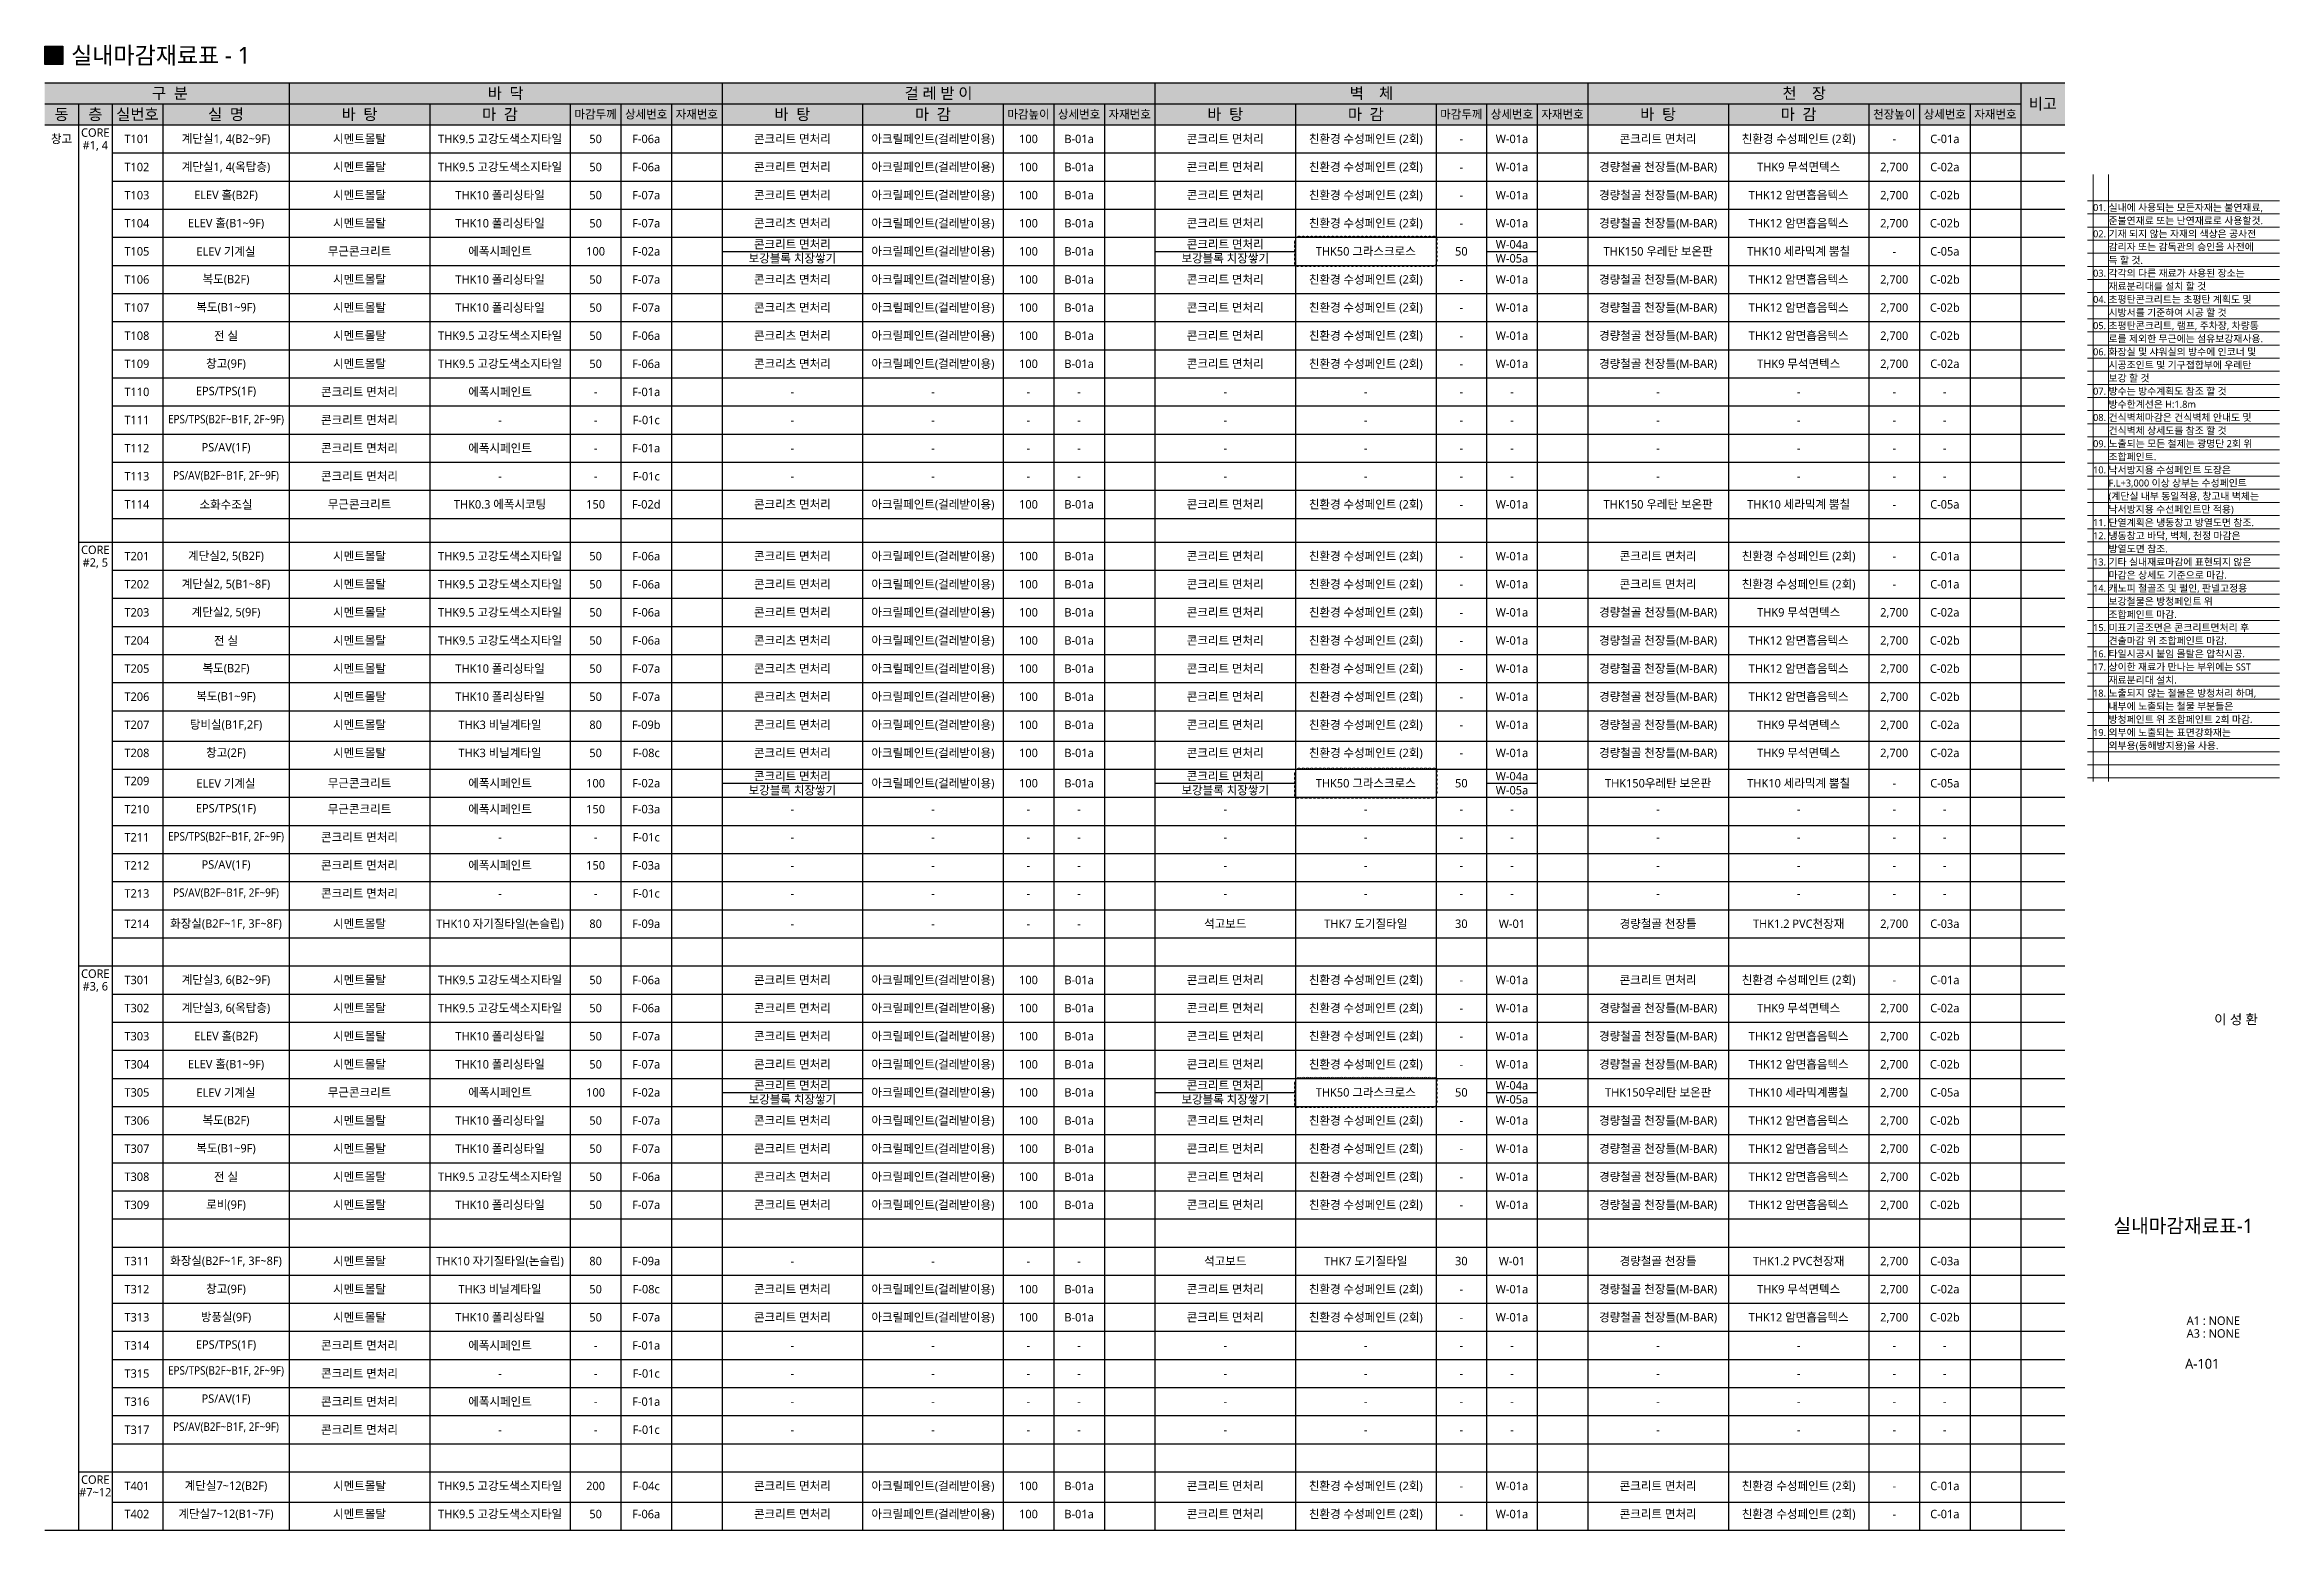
# Model space of a CAD drawing. Header units: millimetres. Extents: x 38 to 24868, y -11128 to 6117.
# Drawn here: x 118 to 8068, y 832 to 6117 of the extents above; entities that cross this region are included whole.
import ezdxf
from ezdxf.enums import TextEntityAlignment as Align

# ---------------------------------------------------------------- set-up
doc = ezdxf.new("R2010")
doc.units = ezdxf.units.MM
for name, color, linetype, lineweight in [('A-BORD-TEXT', 3, 'CONTINUOUS', 25), ('A-MKXS-TEXT1', 3, 'CONTINUOUS', 25), ('A-XXXX-SYMB', 7, 'CONTINUOUS', 25), ('A-XXXX-TABL', 7, 'CONTINUOUS', 25), ('A-XXXX-TXT1', 3, 'CONTINUOUS', 25), ('A-XXXX-TXT2', 3, 'CONTINUOUS', 25), ('REV-202205', 20, 'CONTINUOUS', 25)]:
    doc.layers.add(name, color=color, linetype=linetype, lineweight=lineweight)
doc.layers.add('A-XXXX-NPLT', color=144, linetype='CONTINUOUS', lineweight=15, plot=False)
doc.layers.add('A-XXXX-SOLD', color=252, linetype='CONTINUOUS')
doc.styles.add('맑은 고딕', font='malgun.ttf')
doc.styles.add('맑은고딕', font='malgun.ttf')

msp = doc.modelspace()

# ---------------------------------------------------------------- texts
at = {"layer": 'A-BORD-TEXT', "style": '맑은고딕'}
for s, height, p in [('이 성 환', 35, (7991.9, 2632.5)), ('A1 : NONE', 30, (7928.2, 1562.9)), ('A3 : NONE', 30, (7928.2, 1517.6)), ('A-101', 35, (7855, 1407.2))]:
    msp.add_text(s, height=height, dxfattribs=at).set_placement(p, align=Align.RIGHT)
msp.add_text('실내마감재료표-1', height=50, dxfattribs=at).set_placement((7726.8, 1915.5), align=Align.MIDDLE_CENTER)
at = {"layer": 'A-MKXS-TEXT1', "style": '맑은고딕'}
for s, p in [('CORE', (298.1, 5804.7)), ('창고', (178.1, 5782.2)), ('#1, 4', (298.1, 5759.7)), ('시멘트몰탈', (1238.1, 5782.2)), ('THK9.5 고강도색소지타일', (1738.1, 5782.2)), ('50', (2078.1, 5782.2)), ('F-06a', (2258.1, 5782.2)), ('콘크리트 면처리', (2778.1, 5782.2)), ('아크릴페인트(걸레받이용)', (3278.1, 5782.2)), ('100', (3618.1, 5782.2)), ('B-01a', (3798.1, 5782.2)), ('콘크리트 면처리', (4318.1, 5782.2)), ('친환경 수성페인트 (2회)', (4818.1, 5782.2)), ('-', (5158.1, 5782.2)), ('W-01a', (5338.1, 5782.2)), ('콘크리트 면처리', (5858.1, 5782.2)), ('친환경 수성페인트 (2회)', (6358.1, 5782.2)), ('-', (6698.1, 5782.2)), ('C-01a', (6878.1, 5782.2)), ('시멘트몰탈', (1238.1, 5682.2)), ('THK9.5 고강도색소지타일', (1738.1, 5682.2)), ('50', (2078.1, 5682.2)), ('F-06a', (2258.1, 5682.2)), ('콘크리트 면처리', (2778.1, 5682.2)), ('아크릴페인트(걸레받이용)', (3278.1, 5682.2)), ('100', (3618.1, 5682.2)), ('B-01a', (3798.1, 5682.2)), ('콘크리트 면처리', (4318.1, 5682.2)), ('친환경 수성페인트 (2회)', (4818.1, 5682.2)), ('-', (5158.1, 5682.2)), ('W-01a', (5338.1, 5682.2)), ('경량철골 천장틀(M-BAR)', (5858.1, 5682.2)), ('THK9 무석면텍스', (6358.1, 5682.2)), ('2,700', (6698.1, 5682.2)), ('C-02a', (6878.1, 5682.2)), ('시멘트몰탈', (1238.1, 5582.2)), ('THK10 폴리싱타일', (1738.1, 5582.2)), ('50', (2078.1, 5582.2)), ('F-07a', (2258.1, 5582.2)), ('콘크리트 면처리', (2778.1, 5582.2)), ('아크릴페인트(걸레받이용)', (3278.1, 5582.2)), ('100', (3618.1, 5582.2)), ('B-01a', (3798.1, 5582.2)), ('콘크리트 면처리', (4318.1, 5582.2)), ('친환경 수성페인트 (2회)', (4818.1, 5582.2)), ('-', (5158.1, 5582.2)), ('W-01a', (5338.1, 5582.2)), ('경량철골 천장틀(M-BAR)', (5858.1, 5582.2)), ('THK12 암면흡음텍스', (6358.1, 5582.2)), ('2,700', (6698.1, 5582.2)), ('C-02b', (6878.1, 5582.2)), ('시멘트몰탈', (1238.1, 5482.2)), ('THK10 폴리싱타일', (1738.1, 5482.2)), ('50', (2078.1, 5482.2)), ('F-07a', (2258.1, 5482.2)), ('콘크리츠 면처리', (2778.1, 5482.2)), ('아크릴페인트(걸레받이용)', (3278.1, 5482.2)), ('100', (3618.1, 5482.2)), ('B-01a', (3798.1, 5482.2)), ('콘크리트 면처리', (4318.1, 5482.2)), ('친환경 수성페인트 (2회)', (4818.1, 5482.2)), ('W-01a', (5338.1, 5482.2)), ('경량철골 천장틀(M-BAR)', (5858.1, 5482.2)), ('THK12 암면흡음텍스', (6358.1, 5482.2)), ('2,700', (6698.1, 5482.2)), ('C-02b', (6878.1, 5482.2)), ('콘크리트 면처리', (2778.1, 5407.2)), ('콘크리트 면처리', (4318.1, 5407.2)), ('-', (5158.1, 5482.2)), ('W-04a', (5338.1, 5407.2)), ('무근콘크리트', (1238.1, 5382.2)), ('에폭시페인트', (1738.1, 5382.2)), ('100', (2078.1, 5382.2)), ('F-02a', (2258.1, 5382.2)), ('보강블록 치장쌓기', (2778.1, 5357.2)), ('아크릴페인트(걸레받이용)', (3278.1, 5382.2)), ('100', (3618.1, 5382.2)), ('B-01a', (3798.1, 5382.2)), ('보강블록 치장쌓기', (4318.1, 5357.2)), ('THK50 그라스크로스', (4818.1, 5382.2)), ('50', (5158.1, 5382.2)), ('W-05a', (5338.1, 5357.2)), ('THK150 우레탄 보온판', (5858.1, 5382.2)), ('THK10 세라믹계 뿜칠', (6358.1, 5382.2)), ('-', (6698.1, 5382.2)), ('C-05a', (6878.1, 5382.2)), ('시멘트몰탈', (1238.1, 5282.2)), ('THK10 폴리싱타일', (1738.1, 5282.2)), ('50', (2078.1, 5282.2)), ('F-07a', (2258.1, 5282.2)), ('콘크리츠 면처리', (2778.1, 5282.2)), ('아크릴페인트(걸레받이용)', (3278.1, 5282.2)), ('100', (3618.1, 5282.2)), ('B-01a', (3798.1, 5282.2)), ('콘크리트 면처리', (4318.1, 5282.2)), ('친환경 수성페인트 (2회)', (4818.1, 5282.2)), ('-', (5158.1, 5282.2)), ('W-01a', (5338.1, 5282.2)), ('경량철골 천장틀(M-BAR)', (5858.1, 5282.2)), ('THK12 암면흡음텍스', (6358.1, 5282.2)), ('2,700', (6698.1, 5282.2)), ('C-02b', (6878.1, 5282.2)), ('시멘트몰탈', (1238.1, 5182.2)), ('THK10 폴리싱타일', (1738.1, 5182.2)), ('50', (2078.1, 5182.2)), ('F-07a', (2258.1, 5182.2)), ('콘크리츠 면처리', (2778.1, 5182.2)), ('아크릴페인트(걸레받이용)', (3278.1, 5182.2)), ('100', (3618.1, 5182.2)), ('B-01a', (3798.1, 5182.2)), ('콘크리트 면처리', (4318.1, 5182.2)), ('친환경 수성페인트 (2회)', (4818.1, 5182.2)), ('-', (5158.1, 5182.2)), ('W-01a', (5338.1, 5182.2)), ('경량철골 천장틀(M-BAR)', (5858.1, 5182.2)), ('THK12 암면흡음텍스', (6358.1, 5182.2)), ('2,700', (6698.1, 5182.2)), ('C-02b', (6878.1, 5182.2)), ('시멘트몰탈', (1238.1, 5082.2)), ('THK9.5 고강도색소지타일', (1738.1, 5082.2)), ('50', (2078.1, 5082.2)), ('F-06a', (2258.1, 5082.2)), ('콘크리츠 면처리', (2778.1, 5082.2)), ('아크릴페인트(걸레받이용)', (3278.1, 5082.2)), ('100', (3618.1, 5082.2)), ('B-01a', (3798.1, 5082.2)), ('콘크리트 면처리', (4318.1, 5082.2)), ('친환경 수성페인트 (2회)', (4818.1, 5082.2)), ('W-01a', (5338.1, 5082.2)), ('경량철골 천장틀(M-BAR)', (5858.1, 5082.2)), ('THK12 암면흡음텍스', (6358.1, 5082.2)), ('2,700', (6698.1, 5082.2)), ('C-02b', (6878.1, 5082.2)), ('-', (5158.1, 5082.2)), ('시멘트몰탈', (1238.1, 4982.2)), ('THK9.5 고강도색소지타일', (1738.1, 4982.2)), ('50', (2078.1, 4982.2)), ('F-06a', (2258.1, 4982.2)), ('콘크리츠 면처리', (2778.1, 4982.2)), ('아크릴페인트(걸레받이용)', (3278.1, 4982.2)), ('100', (3618.1, 4982.2)), ('B-01a', (3798.1, 4982.2)), ('콘크리트 면처리', (4318.1, 4982.2)), ('친환경 수성페인트 (2회)', (4818.1, 4982.2)), ('-', (5158.1, 4982.2)), ('W-01a', (5338.1, 4982.2)), ('경량철골 천장틀(M-BAR)', (5858.1, 4982.2)), ('THK9 무석면텍스', (6358.1, 4982.2)), ('2,700', (6698.1, 4982.2)), ('C-02a', (6878.1, 4982.2)), ('콘크리트 면처리', (1238.1, 4882.2)), ('에폭시페인트', (1738.1, 4882.2)), ('-', (2078.1, 4882.2)), ('F-01a', (2258.1, 4882.2)), ('-', (2778.1, 4882.2)), ('-', (3278.1, 4882.2)), ('-', (3618.1, 4882.2)), ('-', (3798.1, 4882.2)), ('-', (4318.1, 4882.2)), ('-', (4818.1, 4882.2)), ('-', (5158.1, 4882.2)), ('-', (5338.1, 4882.2)), ('-', (5858.1, 4882.2)), ('-', (6358.1, 4882.2)), ('-', (6698.1, 4882.2)), ('-', (6878.1, 4882.2)), ('콘크리트 면처리', (1238.1, 4782.2)), ('-', (1738.1, 4782.2)), ('-', (2078.1, 4782.2)), ('F-01c', (2258.1, 4782.2)), ('-', (2778.1, 4782.2)), ('-', (3278.1, 4782.2)), ('-', (3618.1, 4782.2)), ('-', (3798.1, 4782.2)), ('-', (4318.1, 4782.2)), ('-', (4818.1, 4782.2)), ('-', (5158.1, 4782.2)), ('-', (5338.1, 4782.2)), ('-', (5858.1, 4782.2)), ('-', (6358.1, 4782.2)), ('-', (6698.1, 4782.2)), ('-', (6878.1, 4782.2)), ('콘크리트 면처리', (1238.1, 4682.2)), ('에폭시페인트', (1738.1, 4682.2)), ('F-01a', (2258.1, 4682.2)), ('-', (2078.1, 4682.2)), ('-', (2778.1, 4682.2)), ('-', (3278.1, 4682.2)), ('-', (3618.1, 4682.2)), ('-', (3798.1, 4682.2)), ('-', (4318.1, 4682.2)), ('-', (4818.1, 4682.2)), ('-', (5158.1, 4682.2)), ('-', (5338.1, 4682.2)), ('-', (5858.1, 4682.2)), ('-', (6358.1, 4682.2)), ('-', (6698.1, 4682.2)), ('-', (6878.1, 4682.2)), ('콘크리트 면처리', (1238.1, 4582.2)), ('-', (1738.1, 4582.2)), ('-', (2078.1, 4582.2)), ('F-01c', (2258.1, 4582.2)), ('-', (2778.1, 4582.2)), ('-', (3278.1, 4582.2)), ('-', (3618.1, 4582.2)), ('-', (3798.1, 4582.2)), ('-', (4318.1, 4582.2)), ('-', (4818.1, 4582.2)), ('-', (5158.1, 4582.2)), ('-', (5338.1, 4582.2)), ('-', (5858.1, 4582.2)), ('-', (6358.1, 4582.2)), ('-', (6698.1, 4582.2)), ('-', (6878.1, 4582.2)), ('무근콘크리트', (1238.1, 4482.2)), ('THK0.3 에폭시코팅', (1738.1, 4482.2)), ('150', (2078.1, 4482.2)), ('F-02d', (2258.1, 4482.2)), ('콘크리츠 면처리', (2778.1, 4482.2)), ('아크릴페인트(걸레받이용)', (3278.1, 4482.2)), ('100', (3618.1, 4482.2)), ('B-01a', (3798.1, 4482.2)), ('콘크리트 면처리', (4318.1, 4482.2)), ('친환경 수성페인트 (2회)', (4818.1, 4482.2)), ('-', (5158.1, 4482.2)), ('W-01a', (5338.1, 4482.2)), ('THK150 우레탄 보온판', (5858.1, 4482.2)), ('THK10 세라믹계 뿜칠', (6358.1, 4482.2)), ('-', (6698.1, 4482.2)), ('C-05a', (6878.1, 4482.2)), ('CORE', (298.1, 4320.4)), ('시멘트몰탈', (1238.1, 4297.9)), ('THK9.5 고강도색소지타일', (1738.1, 4297.9)), ('50', (2078.1, 4297.9)), ('F-06a', (2258.1, 4297.9)), ('콘크리트 면처리', (2778.1, 4297.9)), ('아크릴페인트(걸레받이용)', (3278.1, 4297.9)), ('100', (3618.1, 4297.9)), ('B-01a', (3798.1, 4297.9)), ('콘크리트 면처리', (4318.1, 4297.9)), ('친환경 수성페인트 (2회)', (4818.1, 4297.9)), ('-', (5158.1, 4297.9)), ('W-01a', (5338.1, 4297.9)), ('콘크리트 면처리', (5858.1, 4297.9)), ('친환경 수성페인트 (2회)', (6358.1, 4297.9)), ('-', (6698.1, 4297.9)), ('C-01a', (6878.1, 4297.9)), ('#2, 5', (298.1, 4275.4)), ('시멘트몰탈', (1238.1, 4197.9)), ('THK9.5 고강도색소지타일', (1738.1, 4197.9)), ('콘크리트 면처리', (2778.1, 4197.9)), ('아크릴페인트(걸레받이용)', (3278.1, 4197.9)), ('콘크리트 면처리', (4318.1, 4197.9)), ('친환경 수성페인트 (2회)', (4818.1, 4197.9)), ('콘크리트 면처리', (5858.1, 4197.9)), ('친환경 수성페인트 (2회)', (6358.1, 4197.9)), ('50', (2078.1, 4197.9)), ('F-06a', (2258.1, 4197.9)), ('100', (3618.1, 4197.9)), ('B-01a', (3798.1, 4197.9)), ('-', (5158.1, 4197.9)), ('W-01a', (5338.1, 4197.9)), ('-', (6698.1, 4197.9)), ('C-01a', (6878.1, 4197.9)), ('시멘트몰탈', (1238.1, 4097.9)), ('THK9.5 고강도색소지타일', (1738.1, 4097.9)), ('50', (2078.1, 4097.9)), ('F-06a', (2258.1, 4097.9)), ('콘크리트 면처리', (2778.1, 4097.9)), ('아크릴페인트(걸레받이용)', (3278.1, 4097.9)), ('100', (3618.1, 4097.9)), ('B-01a', (3798.1, 4097.9)), ('콘크리트 면처리', (4318.1, 4097.9)), ('친환경 수성페인트 (2회)', (4818.1, 4097.9)), ('-', (5158.1, 4097.9)), ('W-01a', (5338.1, 4097.9)), ('경량철골 천장틀(M-BAR)', (5858.1, 4097.9)), ('THK9 무석면텍스', (6358.1, 4097.9)), ('2,700', (6698.1, 4097.9)), ('C-02a', (6878.1, 4097.9)), ('시멘트몰탈', (1238.1, 3997.9)), ('THK9.5 고강도색소지타일', (1738.1, 3997.9)), ('50', (2078.1, 3997.9)), ('F-06a', (2258.1, 3997.9)), ('콘크리츠 면처리', (2778.1, 3997.9)), ('아크릴페인트(걸레받이용)', (3278.1, 3997.9)), ('100', (3618.1, 3997.9)), ('B-01a', (3798.1, 3997.9)), ('콘크리트 면처리', (4318.1, 3997.9)), ('친환경 수성페인트 (2회)', (4818.1, 3997.9)), ('-', (5158.1, 3997.9)), ('W-01a', (5338.1, 3997.9)), ('경량철골 천장틀(M-BAR)', (5858.1, 3997.9)), ('THK12 암면흡음텍스', (6358.1, 3997.9)), ('2,700', (6698.1, 3997.9)), ('C-02b', (6878.1, 3997.9)), ('시멘트몰탈', (1238.1, 3897.9)), ('THK10 폴리싱타일', (1738.1, 3897.9)), ('50', (2078.1, 3897.9)), ('F-07a', (2258.1, 3897.9)), ('콘크리츠 면처리', (2778.1, 3897.9)), ('아크릴페인트(걸레받이용)', (3278.1, 3897.9)), ('100', (3618.1, 3897.9)), ('B-01a', (3798.1, 3897.9)), ('콘크리트 면처리', (4318.1, 3897.9)), ('친환경 수성페인트 (2회)', (4818.1, 3897.9)), ('-', (5158.1, 3897.9)), ('W-01a', (5338.1, 3897.9)), ('경량철골 천장틀(M-BAR)', (5858.1, 3897.9)), ('THK12 암면흡음텍스', (6358.1, 3897.9)), ('2,700', (6698.1, 3897.9)), ('C-02b', (6878.1, 3897.9)), ('시멘트몰탈', (1238.1, 3797.9)), ('THK10 폴리싱타일', (1738.1, 3797.9)), ('콘크리츠 면처리', (2778.1, 3797.9)), ('아크릴페인트(걸레받이용)', (3278.1, 3797.9)), ('콘크리트 면처리', (4318.1, 3797.9)), ('친환경 수성페인트 (2회)', (4818.1, 3797.9)), ('경량철골 천장틀(M-BAR)', (5858.1, 3797.9)), ('THK12 암면흡음텍스', (6358.1, 3797.9)), ('50', (2078.1, 3797.9)), ('F-07a', (2258.1, 3797.9)), ('100', (3618.1, 3797.9)), ('B-01a', (3798.1, 3797.9)), ('-', (5158.1, 3797.9)), ('W-01a', (5338.1, 3797.9)), ('2,700', (6698.1, 3797.9)), ('C-02b', (6878.1, 3797.9)), ('시멘트몰탈', (1238.1, 3697.9)), ('THK3 비닐계타일', (1738.1, 3697.9)), ('80', (2078.1, 3697.9)), ('F-09b', (2258.1, 3697.9)), ('콘크리트 면처리', (2778.1, 3697.9)), ('아크릴페인트(걸레받이용)', (3278.1, 3697.9)), ('100', (3618.1, 3697.9)), ('B-01a', (3798.1, 3697.9)), ('콘크리트 면처리', (4318.1, 3697.9)), ('친환경 수성페인트 (2회)', (4818.1, 3697.9)), ('-', (5158.1, 3697.9)), ('W-01a', (5338.1, 3697.9)), ('경량철골 천장틀(M-BAR)', (5858.1, 3697.9)), ('THK9 무석면텍스', (6358.1, 3697.9)), ('2,700', (6698.1, 3697.9)), ('C-02a', (6878.1, 3697.9)), ('시멘트몰탈', (1238.1, 3597.9)), ('THK3 비닐계타일', (1738.1, 3597.9)), ('50', (2078.1, 3597.9)), ('F-08c', (2258.1, 3597.9)), ('콘크리트 면처리', (2778.1, 3597.9)), ('아크릴페인트(걸레받이용)', (3278.1, 3597.9)), ('100', (3618.1, 3597.9)), ('B-01a', (3798.1, 3597.9)), ('콘크리트 면처리', (4318.1, 3597.9)), ('친환경 수성페인트 (2회)', (4818.1, 3597.9)), ('-', (5158.1, 3597.9)), ('W-01a', (5338.1, 3597.9)), ('경량철골 천장틀(M-BAR)', (5858.1, 3597.9)), ('THK9 무석면텍스', (6358.1, 3597.9)), ('2,700', (6698.1, 3597.9)), ('C-02a', (6878.1, 3597.9)), ('무근콘크리트', (1238.1, 3490.1)), ('에폭시페인트', (1738.1, 3490.1)), ('100', (2078.1, 3490.1)), ('F-02a', (2258.1, 3490.1)), ('콘크리트 면처리', (2778.1, 3515.1)), ('아크릴페인트(걸레받이용)', (3278.1, 3490.1)), ('100', (3618.1, 3490.1)), ('B-01a', (3798.1, 3490.1)), ('콘크리트 면처리', (4318.1, 3515.1)), ('THK50 그라스크로스', (4818.1, 3490.1)), ('50', (5158.1, 3490.1)), ('W-04a', (5338.1, 3515.1)), ('THK150우레탄 보온판', (5858.1, 3490.1)), ('THK10 세라믹계 뿜칠', (6358.1, 3490.1)), ('C-05a', (6878.1, 3490.1)), ('보강블록 치장쌓기', (2778.1, 3465.1)), ('보강블록 치장쌓기', (4318.1, 3465.1)), ('W-05a', (5338.1, 3465.1)), ('-', (6698.1, 3490.1)), ('무근콘크리트', (1238.1, 3397.9)), ('에폭시페인트', (1738.1, 3397.9)), ('150', (2078.1, 3397.9)), ('F-03a', (2258.1, 3397.9)), ('-', (2778.1, 3397.9)), ('-', (3278.1, 3397.9)), ('-', (3618.1, 3397.9)), ('-', (3798.1, 3397.9)), ('-', (4318.1, 3397.9)), ('-', (4818.1, 3397.9)), ('-', (5158.1, 3397.9)), ('-', (5338.1, 3397.9)), ('-', (5858.1, 3397.9)), ('-', (6358.1, 3397.9)), ('-', (6698.1, 3397.9)), ('-', (6878.1, 3397.9)), ('콘크리트 면처리', (1238.1, 3297.9)), ('-', (1738.1, 3297.9)), ('-', (2078.1, 3297.9)), ('F-01c', (2258.1, 3297.9)), ('-', (2778.1, 3297.9)), ('-', (3278.1, 3297.9)), ('-', (3618.1, 3297.9)), ('-', (3798.1, 3297.9)), ('-', (4318.1, 3297.9)), ('-', (4818.1, 3297.9)), ('-', (5158.1, 3297.9)), ('-', (5338.1, 3297.9)), ('-', (5858.1, 3297.9)), ('-', (6358.1, 3297.9)), ('-', (6698.1, 3297.9)), ('-', (6878.1, 3297.9)), ('콘크리트 면처리', (1238.1, 3197.9)), ('에폭시페인트', (1738.1, 3197.9)), ('150', (2078.1, 3197.9)), ('F-03a', (2258.1, 3197.9)), ('-', (2778.1, 3197.9)), ('-', (3278.1, 3197.9)), ('-', (3618.1, 3197.9)), ('-', (3798.1, 3197.9)), ('-', (4318.1, 3197.9)), ('-', (4818.1, 3197.9)), ('-', (5158.1, 3197.9)), ('-', (5338.1, 3197.9)), ('-', (5858.1, 3197.9)), ('-', (6358.1, 3197.9)), ('-', (6698.1, 3197.9)), ('-', (6878.1, 3197.9)), ('콘크리트 면처리', (1238.1, 3097.9)), ('F-01c', (2258.1, 3097.9)), ('-', (1738.1, 3097.9)), ('-', (2078.1, 3097.9)), ('-', (2778.1, 3097.9)), ('-', (3278.1, 3097.9)), ('-', (3618.1, 3097.9)), ('-', (3798.1, 3097.9)), ('-', (4318.1, 3097.9)), ('-', (4818.1, 3097.9)), ('-', (5158.1, 3097.9)), ('-', (5338.1, 3097.9)), ('-', (5858.1, 3097.9)), ('-', (6358.1, 3097.9)), ('-', (6698.1, 3097.9)), ('-', (6878.1, 3097.9)), ('시멘트몰탈', (1238.1, 2990.1)), ('THK10 자기질타일(논슬립)', (1738.1, 2990.1)), ('80', (2078.1, 2990.1)), ('F-09a', (2258.1, 2990.1)), ('-', (2778.1, 2990.1)), ('-', (3278.1, 2990.1)), ('-', (3618.1, 2990.1)), ('-', (3798.1, 2990.1)), ('석고보드', (4318.1, 2990.1)), ('THK7 도기질타일', (4818.1, 2990.1)), ('30', (5158.1, 2990.1)), ('W-01', (5338.1, 2990.1)), ('경량철골 천장틀', (5858.1, 2990.1)), ('THK1.2 PVC천장재', (6358.1, 2990.1)), ('2,700', (6698.1, 2990.1)), ('C-03a', (6878.1, 2990.1)), ('CORE', (298.1, 2812.6)), ('#3, 6', (298.1, 2767.6)), ('시멘트몰탈', (1238.1, 2790.1)), ('THK9.5 고강도색소지타일', (1738.1, 2790.1)), ('50', (2078.1, 2790.1)), ('F-06a', (2258.1, 2790.1)), ('콘크리트 면처리', (2778.1, 2790.1)), ('아크릴페인트(걸레받이용)', (3278.1, 2790.1)), ('100', (3618.1, 2790.1)), ('B-01a', (3798.1, 2790.1)), ('콘크리트 면처리', (4318.1, 2790.1)), ('친환경 수성페인트 (2회)', (4818.1, 2790.1)), ('-', (5158.1, 2790.1)), ('W-01a', (5338.1, 2790.1)), ('콘크리트 면처리', (5858.1, 2790.1)), ('친환경 수성페인트 (2회)', (6358.1, 2790.1)), ('-', (6698.1, 2790.1)), ('C-01a', (6878.1, 2790.1)), ('시멘트몰탈', (1238.1, 2690.1)), ('THK9.5 고강도색소지타일', (1738.1, 2690.1)), ('50', (2078.1, 2690.1)), ('F-06a', (2258.1, 2690.1)), ('콘크리트 면처리', (2778.1, 2690.1)), ('아크릴페인트(걸레받이용)', (3278.1, 2690.1)), ('100', (3618.1, 2690.1)), ('B-01a', (3798.1, 2690.1)), ('콘크리트 면처리', (4318.1, 2690.1)), ('친환경 수성페인트 (2회)', (4818.1, 2690.1)), ('W-01a', (5338.1, 2690.1)), ('경량철골 천장틀(M-BAR)', (5858.1, 2690.1)), ('THK9 무석면텍스', (6358.1, 2690.1)), ('2,700', (6698.1, 2690.1)), ('C-02a', (6878.1, 2690.1)), ('-', (5158.1, 2690.1)), ('시멘트몰탈', (1238.1, 2590.1)), ('THK10 폴리싱타일', (1738.1, 2590.1)), ('50', (2078.1, 2590.1)), ('F-07a', (2258.1, 2590.1)), ('콘크리트 면처리', (2778.1, 2590.1)), ('아크릴페인트(걸레받이용)', (3278.1, 2590.1)), ('100', (3618.1, 2590.1)), ('B-01a', (3798.1, 2590.1)), ('콘크리트 면처리', (4318.1, 2590.1)), ('친환경 수성페인트 (2회)', (4818.1, 2590.1)), ('-', (5158.1, 2590.1)), ('W-01a', (5338.1, 2590.1)), ('경량철골 천장틀(M-BAR)', (5858.1, 2590.1)), ('THK12 암면흡음텍스', (6358.1, 2590.1)), ('2,700', (6698.1, 2590.1)), ('C-02b', (6878.1, 2590.1)), ('시멘트몰탈', (1238.1, 2490.1)), ('THK10 폴리싱타일', (1738.1, 2490.1)), ('50', (2078.1, 2490.1)), ('F-07a', (2258.1, 2490.1)), ('콘크리트 면처리', (2778.1, 2490.1)), ('아크릴페인트(걸레받이용)', (3278.1, 2490.1)), ('100', (3618.1, 2490.1)), ('B-01a', (3798.1, 2490.1)), ('콘크리트 면처리', (4318.1, 2490.1)), ('친환경 수성페인트 (2회)', (4818.1, 2490.1)), ('-', (5158.1, 2490.1)), ('W-01a', (5338.1, 2490.1)), ('경량철골 천장틀(M-BAR)', (5858.1, 2490.1)), ('THK12 암면흡음텍스', (6358.1, 2490.1)), ('2,700', (6698.1, 2490.1)), ('C-02b', (6878.1, 2490.1)), ('무근콘크리트', (1238.1, 2390.1)), ('에폭시페인트', (1738.1, 2390.1)), ('100', (2078.1, 2390.1)), ('F-02a', (2258.1, 2390.1)), ('콘크리트 면처리', (2778.1, 2415.1)), ('아크릴페인트(걸레받이용)', (3278.1, 2390.1)), ('100', (3618.1, 2390.1)), ('B-01a', (3798.1, 2390.1)), ('콘크리트 면처리', (4318.1, 2415.1)), ('THK50 그라스크로스', (4818.1, 2390.1)), ('50', (5158.1, 2390.1)), ('W-04a', (5338.1, 2415.1)), ('THK150우레탄 보온판', (5858.1, 2390.1)), ('THK10 세라믹계뿜칠', (6358.1, 2390.1)), ('2,700', (6698.1, 2390.1)), ('C-05a', (6878.1, 2390.1)), ('시멘트몰탈', (1238.1, 2290.1)), ('THK10 폴리싱타일', (1738.1, 2290.1)), ('50', (2078.1, 2290.1)), ('F-07a', (2258.1, 2290.1)), ('보강블록 치장쌓기', (2778.1, 2365.1)), ('콘크리트 면처리', (2778.1, 2290.1)), ('아크릴페인트(걸레받이용)', (3278.1, 2290.1)), ('100', (3618.1, 2290.1)), ('B-01a', (3798.1, 2290.1)), ('보강블록 치장쌓기', (4318.1, 2365.1)), ('콘크리트 면처리', (4318.1, 2290.1)), ('친환경 수성페인트 (2회)', (4818.1, 2290.1)), ('W-05a', (5338.1, 2365.1)), ('W-01a', (5338.1, 2290.1)), ('경량철골 천장틀(M-BAR)', (5858.1, 2290.1)), ('THK12 암면흡음텍스', (6358.1, 2290.1)), ('2,700', (6698.1, 2290.1)), ('C-02b', (6878.1, 2290.1)), ('-', (5158.1, 2290.1)), ('시멘트몰탈', (1238.1, 2190.1)), ('THK10 폴리싱타일', (1738.1, 2190.1)), ('50', (2078.1, 2190.1)), ('F-07a', (2258.1, 2190.1)), ('콘크리트 면처리', (2778.1, 2190.1)), ('아크릴페인트(걸레받이용)', (3278.1, 2190.1)), ('100', (3618.1, 2190.1)), ('B-01a', (3798.1, 2190.1)), ('콘크리트 면처리', (4318.1, 2190.1)), ('친환경 수성페인트 (2회)', (4818.1, 2190.1)), ('-', (5158.1, 2190.1)), ('W-01a', (5338.1, 2190.1)), ('경량철골 천장틀(M-BAR)', (5858.1, 2190.1)), ('THK12 암면흡음텍스', (6358.1, 2190.1)), ('2,700', (6698.1, 2190.1)), ('C-02b', (6878.1, 2190.1)), ('시멘트몰탈', (1238.1, 2090.1)), ('THK9.5 고강도색소지타일', (1738.1, 2090.1)), ('50', (2078.1, 2090.1)), ('F-06a', (2258.1, 2090.1)), ('콘크리츠 면처리', (2778.1, 2090.1)), ('아크릴페인트(걸레받이용)', (3278.1, 2090.1)), ('100', (3618.1, 2090.1)), ('B-01a', (3798.1, 2090.1)), ('콘크리트 면처리', (4318.1, 2090.1)), ('친환경 수성페인트 (2회)', (4818.1, 2090.1)), ('-', (5158.1, 2090.1)), ('W-01a', (5338.1, 2090.1)), ('경량철골 천장틀(M-BAR)', (5858.1, 2090.1)), ('THK12 암면흡음텍스', (6358.1, 2090.1)), ('2,700', (6698.1, 2090.1)), ('C-02b', (6878.1, 2090.1)), ('시멘트몰탈', (1238.1, 1990.1)), ('THK10 폴리싱타일', (1738.1, 1990.1)), ('50', (2078.1, 1990.1)), ('F-07a', (2258.1, 1990.1)), ('콘크리트 면처리', (2778.1, 1990.1)), ('아크릴페인트(걸레받이용)', (3278.1, 1990.1)), ('100', (3618.1, 1990.1)), ('B-01a', (3798.1, 1990.1)), ('콘크리트 면처리', (4318.1, 1990.1)), ('친환경 수성페인트 (2회)', (4818.1, 1990.1)), ('-', (5158.1, 1990.1)), ('W-01a', (5338.1, 1990.1)), ('경량철골 천장틀(M-BAR)', (5858.1, 1990.1)), ('THK12 암면흡음텍스', (6358.1, 1990.1)), ('2,700', (6698.1, 1990.1)), ('C-02b', (6878.1, 1990.1)), ('시멘트몰탈', (1238.1, 1790.1)), ('THK10 자기질타일(논슬립)', (1738.1, 1790.1)), ('80', (2078.1, 1790.1)), ('F-09a', (2258.1, 1790.1)), ('-', (2778.1, 1790.1)), ('-', (3278.1, 1790.1)), ('-', (3618.1, 1790.1)), ('-', (3798.1, 1790.1)), ('석고보드', (4318.1, 1790.1)), ('THK7 도기질타일', (4818.1, 1790.1)), ('30', (5158.1, 1790.1)), ('W-01', (5338.1, 1790.1)), ('경량철골 천장틀', (5858.1, 1790.1)), ('THK1.2 PVC천장재', (6358.1, 1790.1)), ('2,700', (6698.1, 1790.1)), ('C-03a', (6878.1, 1790.1)), ('시멘트몰탈', (1238.1, 1690.1)), ('THK3 비닐계타일', (1738.1, 1690.1)), ('50', (2078.1, 1690.1)), ('F-08c', (2258.1, 1690.1)), ('콘크리트 면처리', (2778.1, 1690.1)), ('아크릴페인트(걸레받이용)', (3278.1, 1690.1)), ('100', (3618.1, 1690.1)), ('B-01a', (3798.1, 1690.1)), ('콘크리트 면처리', (4318.1, 1690.1)), ('친환경 수성페인트 (2회)', (4818.1, 1690.1)), ('-', (5158.1, 1690.1)), ('W-01a', (5338.1, 1690.1)), ('경량철골 천장틀(M-BAR)', (5858.1, 1690.1)), ('THK9 무석면텍스', (6358.1, 1690.1)), ('2,700', (6698.1, 1690.1)), ('C-02a', (6878.1, 1690.1)), ('시멘트몰탈', (1238.1, 1590.1)), ('THK10 폴리싱타일', (1738.1, 1590.1)), ('50', (2078.1, 1590.1)), ('F-07a', (2258.1, 1590.1)), ('콘크리트 면처리', (2778.1, 1590.1)), ('아크릴페인트(걸레받이용)', (3278.1, 1590.1)), ('100', (3618.1, 1590.1)), ('B-01a', (3798.1, 1590.1)), ('콘크리트 면처리', (4318.1, 1590.1)), ('친환경 수성페인트 (2회)', (4818.1, 1590.1)), ('W-01a', (5338.1, 1590.1)), ('경량철골 천장틀(M-BAR)', (5858.1, 1590.1)), ('THK12 암면흡음텍스', (6358.1, 1590.1)), ('2,700', (6698.1, 1590.1)), ('C-02b', (6878.1, 1590.1)), ('-', (5158.1, 1590.1)), ('콘크리트 면처리', (1238.1, 1490.1)), ('에폭시페인트', (1738.1, 1490.1)), ('-', (2078.1, 1490.1)), ('F-01a', (2258.1, 1490.1)), ('-', (2778.1, 1490.1)), ('-', (3278.1, 1490.1)), ('-', (3618.1, 1490.1)), ('-', (3798.1, 1490.1)), ('-', (4318.1, 1490.1)), ('-', (4818.1, 1490.1)), ('-', (5158.1, 1490.1)), ('-', (5338.1, 1490.1)), ('-', (5858.1, 1490.1)), ('-', (6358.1, 1490.1)), ('-', (6698.1, 1490.1)), ('-', (6878.1, 1490.1)), ('콘크리트 면처리', (1238.1, 1390.1)), ('-', (1738.1, 1390.1)), ('-', (2078.1, 1390.1)), ('F-01c', (2258.1, 1390.1)), ('-', (2778.1, 1390.1)), ('-', (3278.1, 1390.1)), ('-', (3618.1, 1390.1)), ('-', (3798.1, 1390.1)), ('-', (4318.1, 1390.1)), ('-', (4818.1, 1390.1)), ('-', (5158.1, 1390.1)), ('-', (5338.1, 1390.1)), ('-', (5858.1, 1390.1)), ('-', (6358.1, 1390.1)), ('-', (6698.1, 1390.1)), ('-', (6878.1, 1390.1)), ('콘크리트 면처리', (1238.1, 1290.1)), ('에폭시페인트', (1738.1, 1290.1)), ('-', (2078.1, 1290.1)), ('F-01a', (2258.1, 1290.1)), ('-', (2778.1, 1290.1)), ('-', (3278.1, 1290.1)), ('-', (3618.1, 1290.1)), ('-', (3798.1, 1290.1)), ('-', (4318.1, 1290.1)), ('-', (4818.1, 1290.1)), ('-', (5158.1, 1290.1)), ('-', (5338.1, 1290.1)), ('-', (5858.1, 1290.1)), ('-', (6358.1, 1290.1)), ('-', (6698.1, 1290.1)), ('-', (6878.1, 1290.1)), ('콘크리트 면처리', (1238.1, 1190.1)), ('F-01c', (2258.1, 1190.1)), ('-', (1738.1, 1190.1)), ('-', (2078.1, 1190.1)), ('-', (2778.1, 1190.1)), ('-', (3278.1, 1190.1)), ('-', (3618.1, 1190.1)), ('-', (3798.1, 1190.1)), ('-', (4318.1, 1190.1)), ('-', (4818.1, 1190.1)), ('-', (5158.1, 1190.1)), ('-', (5338.1, 1190.1)), ('-', (5858.1, 1190.1)), ('-', (6358.1, 1190.1)), ('-', (6698.1, 1190.1)), ('-', (6878.1, 1190.1)), ('#7~12', (298.1, 967.6)), ('CORE', (298.1, 1012.6)), ('시멘트몰탈', (1238.1, 990.1)), ('THK9.5 고강도색소지타일', (1738.1, 990.1)), ('200', (2078.1, 990.1)), ('F-04c', (2258.1, 990.1)), ('콘크리트 면처리', (2778.1, 990.1)), ('아크릴페인트(걸레받이용)', (3278.1, 990.1)), ('100', (3618.1, 990.1)), ('B-01a', (3798.1, 990.1)), ('콘크리트 면처리', (4318.1, 990.1)), ('친환경 수성페인트 (2회)', (4818.1, 990.1)), ('-', (5158.1, 990.1)), ('W-01a', (5338.1, 990.1)), ('콘크리트 면처리', (5858.1, 990.1)), ('친환경 수성페인트 (2회)', (6358.1, 990.1)), ('-', (6698.1, 990.1)), ('C-01a', (6878.1, 990.1)), ('시멘트몰탈', (1238.1, 890.1)), ('THK9.5 고강도색소지타일', (1738.1, 890.1)), ('50', (2078.1, 890.1)), ('F-06a', (2258.1, 890.1)), ('콘크리트 면처리', (2778.1, 890.1)), ('아크릴페인트(걸레받이용)', (3278.1, 890.1)), ('100', (3618.1, 890.1)), ('B-01a', (3798.1, 890.1)), ('콘크리트 면처리', (4318.1, 890.1)), ('친환경 수성페인트 (2회)', (4818.1, 890.1)), ('-', (5158.1, 890.1)), ('W-01a', (5338.1, 890.1)), ('콘크리트 면처리', (5858.1, 890.1)), ('친환경 수성페인트 (2회)', (6358.1, 890.1)), ('-', (6698.1, 890.1)), ('C-01a', (6878.1, 890.1))]:
    msp.add_text(s, height=30, dxfattribs=at).set_placement(p, align=Align.MIDDLE_CENTER)
for s, p in [('T101', (446.1, 5782.2)), ('계단실1, 4(B2~9F)', (763.1, 5782.2)), ('T102', (446.1, 5682.2)), ('계단실1, 4(옥탑층)', (763.1, 5682.2)), ('T103', (446.1, 5582.2)), ('ELEV 홀(B2F)', (763.1, 5582.2)), ('T104', (446.1, 5482.2)), ('ELEV 홀(B1~9F)', (763.1, 5482.2)), ('T105', (446.1, 5382.2)), ('ELEV 기계실', (763.1, 5382.2)), ('T106', (446.1, 5282.2)), ('복도(B2F)', (763.1, 5282.2)), ('T107', (446.1, 5182.2)), ('복도(B1~9F)', (763.1, 5182.2)), ('T108', (446.1, 5082.2)), ('전 실', (763.1, 5082.2)), ('T109', (446.1, 4982.2)), ('창고(9F)', (763.1, 4982.2)), ('T110', (446.1, 4882.2)), ('EPS/TPS(1F)', (763.1, 4882.2)), ('T111', (446.1, 4782.2)), ('T112', (446.1, 4682.2)), ('PS/AV(1F)', (763.1, 4682.2)), ('T113', (446.1, 4582.2)), ('T114', (446.1, 4482.2)), ('소화수조실', (763.1, 4482.2)), ('T201', (446.1, 4297.9)), ('계단실2, 5(B2F)', (763.1, 4297.9)), ('계단실2, 5(B1~8F)', (763.1, 4197.9)), ('T202', (446.1, 4197.9)), ('T203', (446.1, 4097.9)), ('계단실2, 5(9F)', (763.1, 4097.9)), ('T204', (446.1, 3997.9)), ('전 실', (763.1, 3997.9)), ('T205', (446.1, 3897.9)), ('복도(B2F)', (763.1, 3897.9)), ('복도(B1~9F)', (763.1, 3797.9)), ('T206', (446.1, 3797.9)), ('T207', (446.1, 3697.9)), ('탕비실(B1F,2F)', (763.1, 3697.9)), ('T208', (446.1, 3597.9)), ('창고(2F)', (763.1, 3597.9)), ('T209', (446.1, 3497.9)), ('ELEV 기계실', (763.1, 3490.1)), ('T210', (446.1, 3397.9)), ('EPS/TPS(1F)', (763.1, 3397.9)), ('T211', (446.1, 3297.9)), ('T212', (446.1, 3197.9)), ('PS/AV(1F)', (763.1, 3197.9)), ('T213', (446.1, 3097.9)), ('T214', (446.1, 2990.1)), ('화장실(B2F~1F, 3F~8F)', (763.1, 2990.1)), ('T301', (446.1, 2790.1)), ('계단실3, 6(B2~9F)', (763.1, 2790.1)), ('T302', (446.1, 2690.1)), ('계단실3, 6(옥탑층)', (763.1, 2690.1)), ('T303', (446.1, 2590.1)), ('ELEV 홀(B2F)', (763.1, 2590.1)), ('T304', (446.1, 2490.1)), ('ELEV 홀(B1~9F)', (763.1, 2490.1)), ('T305', (446.1, 2390.1)), ('ELEV 기계실', (763.1, 2390.1)), ('T306', (446.1, 2290.1)), ('복도(B2F)', (763.1, 2290.1)), ('T307', (446.1, 2190.1)), ('복도(B1~9F)', (763.1, 2190.1)), ('T308', (446.1, 2090.1)), ('전 실', (763.1, 2090.1)), ('T309', (446.1, 1990.1)), ('로비(9F)', (763.1, 1990.1)), ('T311', (446.1, 1790.1)), ('화장실(B2F~1F, 3F~8F)', (763.1, 1790.1)), ('T312', (446.1, 1690.1)), ('창고(9F)', (763.1, 1690.1)), ('T313', (446.1, 1590.1)), ('방풍실(9F)', (763.1, 1590.1)), ('T314', (446.1, 1490.1)), ('EPS/TPS(1F)', (763.1, 1490.1)), ('T315', (446.1, 1390.1)), ('T316', (446.1, 1290.1)), ('PS/AV(1F)', (763.1, 1297.9)), ('T317', (446.1, 1190.1)), ('T401', (446.1, 990.1)), ('계단실7~12(B2F)', (763.1, 990.1)), ('T402', (446.1, 890.1)), ('계단실7~12(B1~7F)', (763.1, 890.1))]:
    msp.add_text(s, height=30, dxfattribs=at).set_placement(p, align=Align.MIDDLE)
at = {"layer": 'A-MKXS-TEXT1', "style": '맑은고딕', "width": 0.9}
for s, p in [('EPS/TPS(B2F~B1F, 2F~9F)', (763.1, 4782.2)), ('PS/AV(B2F~B1F, 2F~9F)', (763.1, 4582.2)), ('EPS/TPS(B2F~B1F, 2F~9F)', (763.1, 3297.9)), ('PS/AV(B2F~B1F, 2F~9F)', (763.1, 3097.9)), ('EPS/TPS(B2F~B1F, 2F~9F)', (763.1, 1397.9)), ('PS/AV(B2F~B1F, 2F~9F)', (763.1, 1197.9))]:
    msp.add_text(s, height=30, dxfattribs=at).set_placement(p, align=Align.MIDDLE)
at = {"layer": 'A-XXXX-TXT2', "style": '맑은고딕'}
msp.add_text('실내마감재료표 - 1', height=60, dxfattribs=at).set_placement((212, 6049.7))
for s, height, p in [('구  분', 40, (563.7, 5944.7)), ('바  닥', 40, (1758.1, 5944.7)), ('걸 레 받 이', 40, (3298.1, 5944.7)), ('벽    체', 40, (4838.1, 5944.7)), ('천    장', 40, (6378.1, 5944.7)), ('동', 40, (178.1, 5869.7)), ('층', 40, (298.1, 5869.7)), ('실번호', 40, (448.1, 5869.7)), ('실  명', 40, (763.1, 5869.7)), ('바  탕', 40, (1238.1, 5869.7)), ('마  감', 40, (1738.1, 5869.7)), ('마감두께', 30, (2078.1, 5869.7)), ('상세번호', 30, (2258.1, 5869.7)), ('자재번호', 30, (2438.1, 5869.7)), ('바  탕', 40, (2778.1, 5869.7)), ('마  감', 40, (3278.1, 5869.7)), ('마감높이', 30, (3618.1, 5869.7)), ('상세번호', 30, (3798.1, 5869.7)), ('자재번호', 30, (3978.1, 5869.7)), ('바  탕', 40, (4318.1, 5869.7)), ('마  감', 40, (4818.1, 5869.7)), ('마감두께', 30, (5158.1, 5869.7)), ('상세번호', 30, (5338.1, 5869.7)), ('자재번호', 30, (5518.1, 5869.7)), ('바  탕', 40, (5858.1, 5869.7)), ('마  감', 40, (6358.1, 5869.7)), ('천장높이', 30, (6698.1, 5869.7)), ('상세번호', 30, (6878.1, 5869.7)), ('자재번호', 30, (7058.1, 5869.7)), ('비고', 40, (7226.8, 5907.2))]:
    msp.add_text(s, height=height, dxfattribs=at).set_placement(p, align=Align.MIDDLE_CENTER)

# ---------------------------------------------------------------- blocks, each defined once
blk = doc.blocks.new('NOTE(220317)')
at = {"layer": 'A-XXXX-NPLT'}
for p, q in [((1010650, 179733), (1010650, 175413)), ((1010760, 179733), (1010760, 175413)), ((1010610, 179546), (1011975, 179546)), ((1010610, 179453), (1011975, 179453)), ((1010610, 179359), (1011975, 179359)), ((1010610, 179266), (1011975, 179266)), ((1010610, 179173), (1011975, 179173)), ((1010610, 179079), (1011975, 179079)), ((1010610, 178986), (1011975, 178986)), ((1010610, 178893), (1011975, 178893)), ((1010610, 178799), (1011975, 178799)), ((1010610, 178706), (1011975, 178706)), ((1010610, 178613), (1011975, 178613)), ((1010610, 178519), (1011975, 178519)), ((1010610, 178426), (1011975, 178426)), ((1010610, 178333), (1011975, 178333)), ((1010610, 178239), (1011975, 178239)), ((1010610, 178146), (1011975, 178146)), ((1010610, 178053), (1011975, 178053)), ((1010610, 177959), (1011975, 177959)), ((1010610, 177866), (1011975, 177866)), ((1010610, 177773), (1011975, 177773)), ((1010610, 177679), (1011975, 177679)), ((1010610, 177586), (1011975, 177586)), ((1010610, 177493), (1011975, 177493)), ((1010610, 177399), (1011975, 177399)), ((1010610, 177306), (1011975, 177306)), ((1010610, 177213), (1011975, 177213)), ((1010610, 177119), (1011975, 177119)), ((1010610, 177026), (1011975, 177026)), ((1010610, 176933), (1011975, 176933)), ((1010610, 176839), (1011975, 176839)), ((1010610, 176746), (1011975, 176746)), ((1010610, 176653), (1011975, 176653)), ((1010610, 176559), (1011975, 176559)), ((1010610, 176466), (1011975, 176466)), ((1010610, 176373), (1011975, 176373)), ((1010610, 176279), (1011975, 176279)), ((1010610, 176186), (1011975, 176186)), ((1010610, 176093), (1011975, 176093)), ((1010610, 175999), (1011975, 175999)), ((1010610, 175906), (1011975, 175906)), ((1010610, 175813), (1011975, 175813)), ((1010610, 175719), (1011975, 175719)), ((1010610, 175626), (1011975, 175626)), ((1010610, 175533), (1011975, 175533)), ((1010610, 175439), (1011975, 175439))]:
    blk.add_line(p, q, dxfattribs=at)
blk = doc.blocks.new('NOTE-01')
at = {"layer": 'A-XXXX-TXT2', "style": '맑은 고딕'}
for s, p in [('실내에 사용되는 모든자재는 불연재료,', (7631.5, 4994.8)), ('01.', (7576.5, 4994.8)), ('준불연재료 또는 난연재료로 사용할것.', (7631.5, 4948.1)), ('02.', (7576.5, 4901.4)), ('감리자 또는 감독관의 승인을 사전에', (7631.5, 4854.8)), ('기재 되지 않는 자재의 색상은 공사전', (7631.5, 4901.4)), ('03.', (7576.5, 4761.4)), ('각각의 다른 재료가 사용된 장소는', (7631.5, 4761.4)), ('득 할 것.', (7631.5, 4807.3)), ('재료분리대를 설치 할 것 ', (7631.5, 4714.8)), ('04.', (7576.5, 4668.1)), ('시방서를 기준하여 시공 할 것', (7631.5, 4621.4)), ('초평탄콘크리트는 초평탄 계획도 및 ', (7631.5, 4668.1)), ('05.', (7576.5, 4574.8)), ('초평탄콘크리트, 램프, 주차장, 차량통', (7631.5, 4574.8)), ('로를 제외한 무근에는 섬유보강재사용.', (7631.5, 4528.1)), ('06.', (7576.5, 4481.4)), ('화장실 및 샤워실의 방수에 인코너 및  ', (7631.5, 4481.4)), ('시공조인트 및 기구접합부에 우레탄', (7631.5, 4434.8)), ('보강 할 것', (7631.5, 4388.1)), ('07.', (7576.5, 4341.4)), ('방수는 방수계획도 참조 할 것', (7631.5, 4341.4)), ('방수한계선은 H:1.8m', (7631.5, 4294.8)), ('08.', (7576.5, 4248.1)), ('건식벽체마감은 건식벽체 안내도 및', (7631.5, 4248.1)), ('건식벽체 상세도를 참조 할 것', (7631.5, 4201.4)), ('09.', (7576.5, 4154.8)), ('노출되는 모든 철제는 광명단 2회 위', (7631.5, 4154.8)), ('10.', (7576.5, 4061.4)), ('조합페인트.', (7631.5, 4108.1)), ('낙서방지용 수성페인트 도장은', (7631.5, 4061.4)), ('(계단실 내부 동일적용, 창고내 벽체는', (7631.5, 3968.1)), ('F.L+3,000 이상 상부는 수성페인트', (7631.5, 4014.8)), ('낙서방지용 수선페인트만 적용)', (7631.5, 3921.4)), ('11.', (7576.5, 3873.9)), ('12.', (7576.5, 3827.2)), ('단열계획은 냉동창고 방열도면 참조.', (7631.5, 3873.9)), ('냉동창고 바닥, 벽체, 천정 마감은', (7631.5, 3827.2)), ('13.', (7576.5, 3733.9)), ('기타 실내재료마감에 표현되지 않은', (7631.5, 3733.9)), ('방열도면 참조.', (7631.5, 3780.5)), ('마감은 상세도 기준으로 마감.', (7631.5, 3687.2)), ('14.', (7576.5, 3640.5)), ('보강철물은 방청페인트 위', (7631.5, 3593.9)), ('캐노피 철골조 및 펄인, 판넬고정용', (7631.5, 3640.5)), ('15.', (7576.5, 3500.5)), ('조합페인트 마감.', (7631.5, 3547.2)), ('미표기골조면은 콘크리트면처리 후', (7631.5, 3500.5)), ('16.', (7576.5, 3407.2)), ('견출마감 위 조합페인트 마감.', (7631.5, 3453.9)), ('타일시공시 붙임 몰탈은 압착시공.', (7631.5, 3407.2)), ('17.', (7576.5, 3360.5)), ('상이한 재료가 만나는 부위에는 SST', (7631.5, 3360.5)), ('18.', (7576.5, 3267.2)), ('재료분리대 설치.', (7631.5, 3313.9)), ('노출되지 않는 철물은 방청처리 하며,', (7631.5, 3267.2)), ('방청페인트 위 조합페인트 2회 마감. ', (7631.5, 3173.9)), ('내부에 노출되는 철물 부분들은', (7631.5, 3220.5)), ('19.', (7576.5, 3127.2)), ('외부에 노출되는 표면강화재는', (7631.5, 3127.2)), ('외부용(동해방지용)을 사용.', (7631.5, 3080.5))]:
    blk.add_text(s, height=25, dxfattribs=at).set_placement(p, align=Align.MIDDLE_LEFT)

# ---------------------------------------------------------------- hatches: boundary and pattern name
at = {"layer": 'A-XXXX-SOLD', "true_color": 0xe3e3e3}
h = msp.add_hatch(color=254, dxfattribs=at)
h.dxf.hatch_style = 1
h.paths.add_polyline_path([(7305.6, 5982.2), (118.1, 5982.2), (118.1, 5907.2), (7148.1, 5907.2), (7148.1, 5832.2), (7305.6, 5832.2)])
at = {"layer": 'A-XXXX-SOLD'}
h = msp.add_hatch(color=256, dxfattribs=at)
h.dxf.hatch_style = 1
h.paths.add_polyline_path([(7148.1, 5832.2), (118.1, 5832.2), (118.1, 5907.2), (7148.1, 5907.2)])
at = {"layer": 'A-XXXX-SYMB'}
msp.add_hatch(color=256, dxfattribs=at).paths.add_polyline_path([(118.1, 6047), (182.9, 6047), (182.9, 6111.8), (118.1, 6111.8)])

# ---------------------------------------------------------------- linework, layer by layer
at = {"layer": 'A-MKXS-TEXT1'}
for p, q in [((238.1, 4347.9), (7305.6, 4347.9)), ((238.1, 2840.1), (7305.6, 2840.1)), ((238.1, 1040.1), (7305.6, 1040.1))]:
    msp.add_line(p, q, dxfattribs=at)
at = {"layer": 'A-XXXX-SYMB'}
msp.add_lwpolyline([(118.1, 6111.8), (182.9, 6111.8), (182.9, 6047), (118.1, 6047)], close=True, dxfattribs=at)
at = {"layer": 'A-XXXX-TABL', "color": 2}
for p, q in [((118.1, 5982.2), (7305.6, 5982.2)), ((118.1, 5832.2), (7305.6, 5832.2)), ((118.1, 832.2), (7305.6, 832.2))]:
    msp.add_line(p, q, dxfattribs=at)
at = {"layer": 'A-XXXX-TABL', "color": 3}
for p, q in [((988.1, 5982.2), (988.1, 832.2)), ((2528.1, 5982.2), (2528.1, 832.2)), ((4068.1, 5982.2), (4068.1, 832.2)), ((5608.1, 5982.2), (5608.1, 832.2)), ((7148.1, 5982.2), (7148.1, 832.2)), ((118.1, 5907.2), (7148.1, 5907.2))]:
    msp.add_line(p, q, dxfattribs=at)
at = {"layer": 'A-XXXX-TABL'}
for p, q in [((358.1, 5907.2), (358.1, 832.2)), ((538.1, 5907.2), (538.1, 832.2)), ((1488.1, 5907.2), (1488.1, 832.2)), ((1988.1, 5907.2), (1988.1, 832.2)), ((2168.1, 5907.2), (2168.1, 832.2)), ((2348.1, 5907.2), (2348.1, 832.2)), ((3028.1, 5907.2), (3028.1, 832.2)), ((3528.1, 5907.2), (3528.1, 832.2)), ((3708.1, 5907.2), (3708.1, 832.2)), ((3888.1, 5907.2), (3888.1, 832.2)), ((4568.1, 5907.2), (4568.1, 832.2)), ((5068.1, 5907.2), (5068.1, 832.2)), ((5248.1, 5907.2), (5248.1, 832.2)), ((5428.1, 5907.2), (5428.1, 832.2)), ((6108.1, 5907.2), (6108.1, 832.2)), ((6608.1, 5907.2), (6608.1, 832.2)), ((6788.1, 5907.2), (6788.1, 832.2)), ((6968.1, 5907.2), (6968.1, 832.2))]:
    msp.add_line(p, q, dxfattribs=at)
at = {"layer": 'A-XXXX-TABL', "color": 8}
for p, q in [((358.1, 5732.2), (7305.6, 5732.2)), ((358.1, 5632.2), (7305.6, 5632.2)), ((358.1, 5532.2), (7305.6, 5532.2)), ((358.1, 5432.2), (7305.6, 5432.2)), ((358.1, 5332.2), (7305.6, 5332.2)), ((2528.1, 5382.2), (3028.1, 5382.2)), ((4068.1, 5382.2), (4568.1, 5382.2)), ((5248.1, 5382.2), (5428.1, 5382.2)), ((358.1, 5232.2), (7305.6, 5232.2)), ((358.1, 5132.2), (7305.6, 5132.2)), ((358.1, 5032.2), (7305.6, 5032.2)), ((358.1, 4932.2), (7305.6, 4932.2)), ((358.1, 4832.2), (7305.6, 4832.2)), ((358.1, 4732.2), (7305.6, 4732.2)), ((358.1, 4632.2), (7305.6, 4632.2)), ((358.1, 4532.2), (7305.6, 4532.2)), ((358.1, 4432.2), (7305.6, 4432.2)), ((358.1, 4247.9), (7305.6, 4247.9)), ((358.1, 4147.9), (7305.6, 4147.9)), ((358.1, 4047.9), (7305.6, 4047.9)), ((358.1, 3947.9), (7305.6, 3947.9)), ((358.1, 3847.9), (7305.6, 3847.9)), ((358.1, 3747.9), (7305.6, 3747.9)), ((358.1, 3640.1), (7305.6, 3640.1)), ((358.1, 3540.1), (7305.6, 3540.1)), ((358.1, 3440.1), (7305.6, 3440.1)), ((2528.1, 3490.1), (3028.1, 3490.1)), ((4068.1, 3490.1), (4568.1, 3490.1)), ((5248.1, 3490.1), (5428.1, 3490.1)), ((358.1, 3340.1), (7305.6, 3340.1)), ((358.1, 3240.1), (7305.6, 3240.1)), ((358.1, 3140.1), (7305.6, 3140.1)), ((358.1, 3040.1), (7305.6, 3040.1)), ((358.1, 2940.1), (7305.6, 2940.1)), ((358.1, 2740.1), (7305.6, 2740.1)), ((358.1, 2640.1), (7305.6, 2640.1)), ((358.1, 2540.1), (7305.6, 2540.1)), ((358.1, 2440.1), (7305.6, 2440.1)), ((2528.1, 2390.1), (3028.1, 2390.1)), ((4068.1, 2390.1), (4568.1, 2390.1)), ((5248.1, 2390.1), (5428.1, 2390.1)), ((358.1, 2340.1), (7305.6, 2340.1)), ((358.1, 2240.1), (7305.6, 2240.1)), ((358.1, 2140.1), (7305.6, 2140.1)), ((358.1, 2040.1), (7305.6, 2040.1)), ((358.1, 1940.1), (7305.6, 1940.1)), ((358.1, 1840.1), (7305.6, 1840.1)), ((358.1, 1740.1), (7305.6, 1740.1)), ((358.1, 1640.1), (7305.6, 1640.1)), ((358.1, 1540.1), (7305.6, 1540.1)), ((358.1, 1440.1), (7305.6, 1440.1)), ((358.1, 1340.1), (7305.6, 1340.1)), ((358.1, 1240.1), (7305.6, 1240.1)), ((358.1, 1140.1), (7305.6, 1140.1)), ((358.1, 932.2), (7305.6, 932.2))]:
    msp.add_line(p, q, dxfattribs=at)
at = {"layer": 'A-XXXX-TABL'}
msp.add_lwpolyline([(238.1, 5907.2), (238.1, 832.2)], dxfattribs=at)
at = {"layer": 'REV-202205', "const_width": 3}
for points in [[(4568.1, 5332.2, 0.520567), (4583.1, 5332.2, 0.520567), (4598.1, 5332.2, 0.520567), (4613.1, 5332.2, 0.520567), (4628.1, 5332.2, 0.520567), (4643.1, 5332.2, 0.520567), (4658.1, 5332.2, 0.520567), (4673.1, 5332.2, 0.520567), (4688.1, 5332.2, 0.520567), (4703.1, 5332.2, 0.520567), (4718.1, 5332.2, 0.520567), (4733.1, 5332.2, 0.520567), (4748.1, 5332.2, 0.520567), (4763.1, 5332.2, 0.520567), (4778.1, 5332.2, 0.520567), (4793.1, 5332.2, 0.520567), (4808.1, 5332.2, 0.520567), (4823.1, 5332.2, 0.520567), (4838.1, 5332.2, 0.520567), (4853.1, 5332.2, 0.520567), (4868.1, 5332.2, 0.520567), (4883.1, 5332.2, 0.520567), (4898.1, 5332.2, 0.520567), (4913.1, 5332.2, 0.520567), (4928.1, 5332.2, 0.520567), (4943.1, 5332.2, 0.520567), (4958.1, 5332.2, 0.520567), (4973.1, 5332.2, 0.520567), (4988.1, 5332.2, 0.520567), (5003.1, 5332.2, 0.520567), (5018.1, 5332.2, 0.520567), (5033.1, 5332.2, 0.520567), (5048.1, 5332.2, 0.520567), (5063.1, 5332.2, 0.520567), (5068.1, 5342.2, 0.520567), (5068.1, 5357.2, 0.520567), (5068.1, 5372.2, 0.520567), (5068.1, 5387.2, 0.520567), (5068.1, 5402.2, 0.520567), (5068.1, 5417.2, 0.520567), (5068.1, 5432.2, 0.520567), (5053.1, 5432.2, 0.520567), (5038.1, 5432.2, 0.520567), (5023.1, 5432.2, 0.520567), (5008.1, 5432.2, 0.520567), (4993.1, 5432.2, 0.520567), (4978.1, 5432.2, 0.520567), (4963.1, 5432.2, 0.520567), (4948.1, 5432.2, 0.520567), (4933.1, 5432.2, 0.520567), (4918.1, 5432.2, 0.520567), (4903.1, 5432.2, 0.520567), (4888.1, 5432.2, 0.520567), (4873.1, 5432.2, 0.520567), (4858.1, 5432.2, 0.520567), (4843.1, 5432.2, 0.520567), (4828.1, 5432.2, 0.520567), (4813.1, 5432.2, 0.520567), (4798.1, 5432.2, 0.520567), (4783.1, 5432.2, 0.520567), (4768.1, 5432.2, 0.520567), (4753.1, 5432.2, 0.520567), (4738.1, 5432.2, 0.520567), (4723.1, 5432.2, 0.520567), (4708.1, 5432.2, 0.520567), (4693.1, 5432.2, 0.520567), (4678.1, 5432.2, 0.520567), (4663.1, 5432.2, 0.520567), (4648.1, 5432.2, 0.520567), (4633.1, 5432.2, 0.520567), (4618.1, 5432.2, 0.520567), (4603.1, 5432.2, 0.520567), (4588.1, 5432.2, 0.520567), (4573.1, 5432.2, 0.520567), (4568.1, 5422.2, 0.520567), (4568.1, 5407.2, 0.520567), (4568.1, 5392.2, 0.520567), (4568.1, 5377.2, 0.520567), (4568.1, 5362.2, 0.520567), (4568.1, 5347.2, 0.520567)], [(4568.1, 3440.1, 0.520567), (4583.1, 3440.1, 0.520567), (4598.1, 3440.1, 0.520567), (4613.1, 3440.1, 0.520567), (4628.1, 3440.1, 0.520567), (4643.1, 3440.1, 0.520567), (4658.1, 3440.1, 0.520567), (4673.1, 3440.1, 0.520567), (4688.1, 3440.1, 0.520567), (4703.1, 3440.1, 0.520567), (4718.1, 3440.1, 0.520567), (4733.1, 3440.1, 0.520567), (4748.1, 3440.1, 0.520567), (4763.1, 3440.1, 0.520567), (4778.1, 3440.1, 0.520567), (4793.1, 3440.1, 0.520567), (4808.1, 3440.1, 0.520567), (4823.1, 3440.1, 0.520567), (4838.1, 3440.1, 0.520567), (4853.1, 3440.1, 0.520567), (4868.1, 3440.1, 0.520567), (4883.1, 3440.1, 0.520567), (4898.1, 3440.1, 0.520567), (4913.1, 3440.1, 0.520567), (4928.1, 3440.1, 0.520567), (4943.1, 3440.1, 0.520567), (4958.1, 3440.1, 0.520567), (4973.1, 3440.1, 0.520567), (4988.1, 3440.1, 0.520567), (5003.1, 3440.1, 0.520567), (5018.1, 3440.1, 0.520567), (5033.1, 3440.1, 0.520567), (5048.1, 3440.1, 0.520567), (5063.1, 3440.1, 0.520567), (5068.1, 3450.1, 0.520567), (5068.1, 3465.1, 0.520567), (5068.1, 3480.1, 0.520567), (5068.1, 3495.1, 0.520567), (5068.1, 3510.1, 0.520567), (5068.1, 3525.1, 0.520567), (5068.1, 3540.1, 0.520567), (5053.1, 3540.1, 0.520567), (5038.1, 3540.1, 0.520567), (5023.1, 3540.1, 0.520567), (5008.1, 3540.1, 0.520567), (4993.1, 3540.1, 0.520567), (4978.1, 3540.1, 0.520567), (4963.1, 3540.1, 0.520567), (4948.1, 3540.1, 0.520567), (4933.1, 3540.1, 0.520567), (4918.1, 3540.1, 0.520567), (4903.1, 3540.1, 0.520567), (4888.1, 3540.1, 0.520567), (4873.1, 3540.1, 0.520567), (4858.1, 3540.1, 0.520567), (4843.1, 3540.1, 0.520567), (4828.1, 3540.1, 0.520567), (4813.1, 3540.1, 0.520567), (4798.1, 3540.1, 0.520567), (4783.1, 3540.1, 0.520567), (4768.1, 3540.1, 0.520567), (4753.1, 3540.1, 0.520567), (4738.1, 3540.1, 0.520567), (4723.1, 3540.1, 0.520567), (4708.1, 3540.1, 0.520567), (4693.1, 3540.1, 0.520567), (4678.1, 3540.1, 0.520567), (4663.1, 3540.1, 0.520567), (4648.1, 3540.1, 0.520567), (4633.1, 3540.1, 0.520567), (4618.1, 3540.1, 0.520567), (4603.1, 3540.1, 0.520567), (4588.1, 3540.1, 0.520567), (4573.1, 3540.1, 0.520567), (4568.1, 3530.1, 0.520567), (4568.1, 3515.1, 0.520567), (4568.1, 3500.1, 0.520567), (4568.1, 3485.1, 0.520567), (4568.1, 3470.1, 0.520567), (4568.1, 3455.1, 0.520567)], [(4568.1, 2340.1, 0.520567), (4583.1, 2340.1, 0.520567), (4598.1, 2340.1, 0.520567), (4613.1, 2340.1, 0.520567), (4628.1, 2340.1, 0.520567), (4643.1, 2340.1, 0.520567), (4658.1, 2340.1, 0.520567), (4673.1, 2340.1, 0.520567), (4688.1, 2340.1, 0.520567), (4703.1, 2340.1, 0.520567), (4718.1, 2340.1, 0.520567), (4733.1, 2340.1, 0.520567), (4748.1, 2340.1, 0.520567), (4763.1, 2340.1, 0.520567), (4778.1, 2340.1, 0.520567), (4793.1, 2340.1, 0.520567), (4808.1, 2340.1, 0.520567), (4823.1, 2340.1, 0.520567), (4838.1, 2340.1, 0.520567), (4853.1, 2340.1, 0.520567), (4868.1, 2340.1, 0.520567), (4883.1, 2340.1, 0.520567), (4898.1, 2340.1, 0.520567), (4913.1, 2340.1, 0.520567), (4928.1, 2340.1, 0.520567), (4943.1, 2340.1, 0.520567), (4958.1, 2340.1, 0.520567), (4973.1, 2340.1, 0.520567), (4988.1, 2340.1, 0.520567), (5003.1, 2340.1, 0.520567), (5018.1, 2340.1, 0.520567), (5033.1, 2340.1, 0.520567), (5048.1, 2340.1, 0.520567), (5063.1, 2340.1, 0.520567), (5068.1, 2350.1, 0.520567), (5068.1, 2365.1, 0.520567), (5068.1, 2380.1, 0.520567), (5068.1, 2395.1, 0.520567), (5068.1, 2410.1, 0.520567), (5068.1, 2425.1, 0.520567), (5068.1, 2440.1, 0.520567), (5053.1, 2440.1, 0.520567), (5038.1, 2440.1, 0.520567), (5023.1, 2440.1, 0.520567), (5008.1, 2440.1, 0.520567), (4993.1, 2440.1, 0.520567), (4978.1, 2440.1, 0.520567), (4963.1, 2440.1, 0.520567), (4948.1, 2440.1, 0.520567), (4933.1, 2440.1, 0.520567), (4918.1, 2440.1, 0.520567), (4903.1, 2440.1, 0.520567), (4888.1, 2440.1, 0.520567), (4873.1, 2440.1, 0.520567), (4858.1, 2440.1, 0.520567), (4843.1, 2440.1, 0.520567), (4828.1, 2440.1, 0.520567), (4813.1, 2440.1, 0.520567), (4798.1, 2440.1, 0.520567), (4783.1, 2440.1, 0.520567), (4768.1, 2440.1, 0.520567), (4753.1, 2440.1, 0.520567), (4738.1, 2440.1, 0.520567), (4723.1, 2440.1, 0.520567), (4708.1, 2440.1, 0.520567), (4693.1, 2440.1, 0.520567), (4678.1, 2440.1, 0.520567), (4663.1, 2440.1, 0.520567), (4648.1, 2440.1, 0.520567), (4633.1, 2440.1, 0.520567), (4618.1, 2440.1, 0.520567), (4603.1, 2440.1, 0.520567), (4588.1, 2440.1, 0.520567), (4573.1, 2440.1, 0.520567), (4568.1, 2430.1, 0.520567), (4568.1, 2415.1, 0.520567), (4568.1, 2400.1, 0.520567), (4568.1, 2385.1, 0.520567), (4568.1, 2370.1, 0.520567), (4568.1, 2355.1, 0.520567)]]:
    msp.add_lwpolyline(points, format="xyb", close=True, dxfattribs=at)

# ---------------------------------------------------------------- block references
at = {"layer": 'A-XXXX-TXT1', "xscale": 0.5, "yscale": 0.5, "zscale": 0.5}
msp.add_blockref('NOTE(220317)', (-497919.3, -84210.9), dxfattribs=at)
at = {"layer": 'A-XXXX-TXT2'}
msp.add_blockref('NOTE-01', (-170.9, 543.2), dxfattribs=at)

msp.set_redraw_order([(e.dxf.handle, doc.entitydb.next_handle()) for e in msp.query("TEXT MTEXT ATTDEF DIMENSION ARC_DIMENSION")])  # texts and dimensions are drawn at this point

doc.saveas('drawing.dxf')
